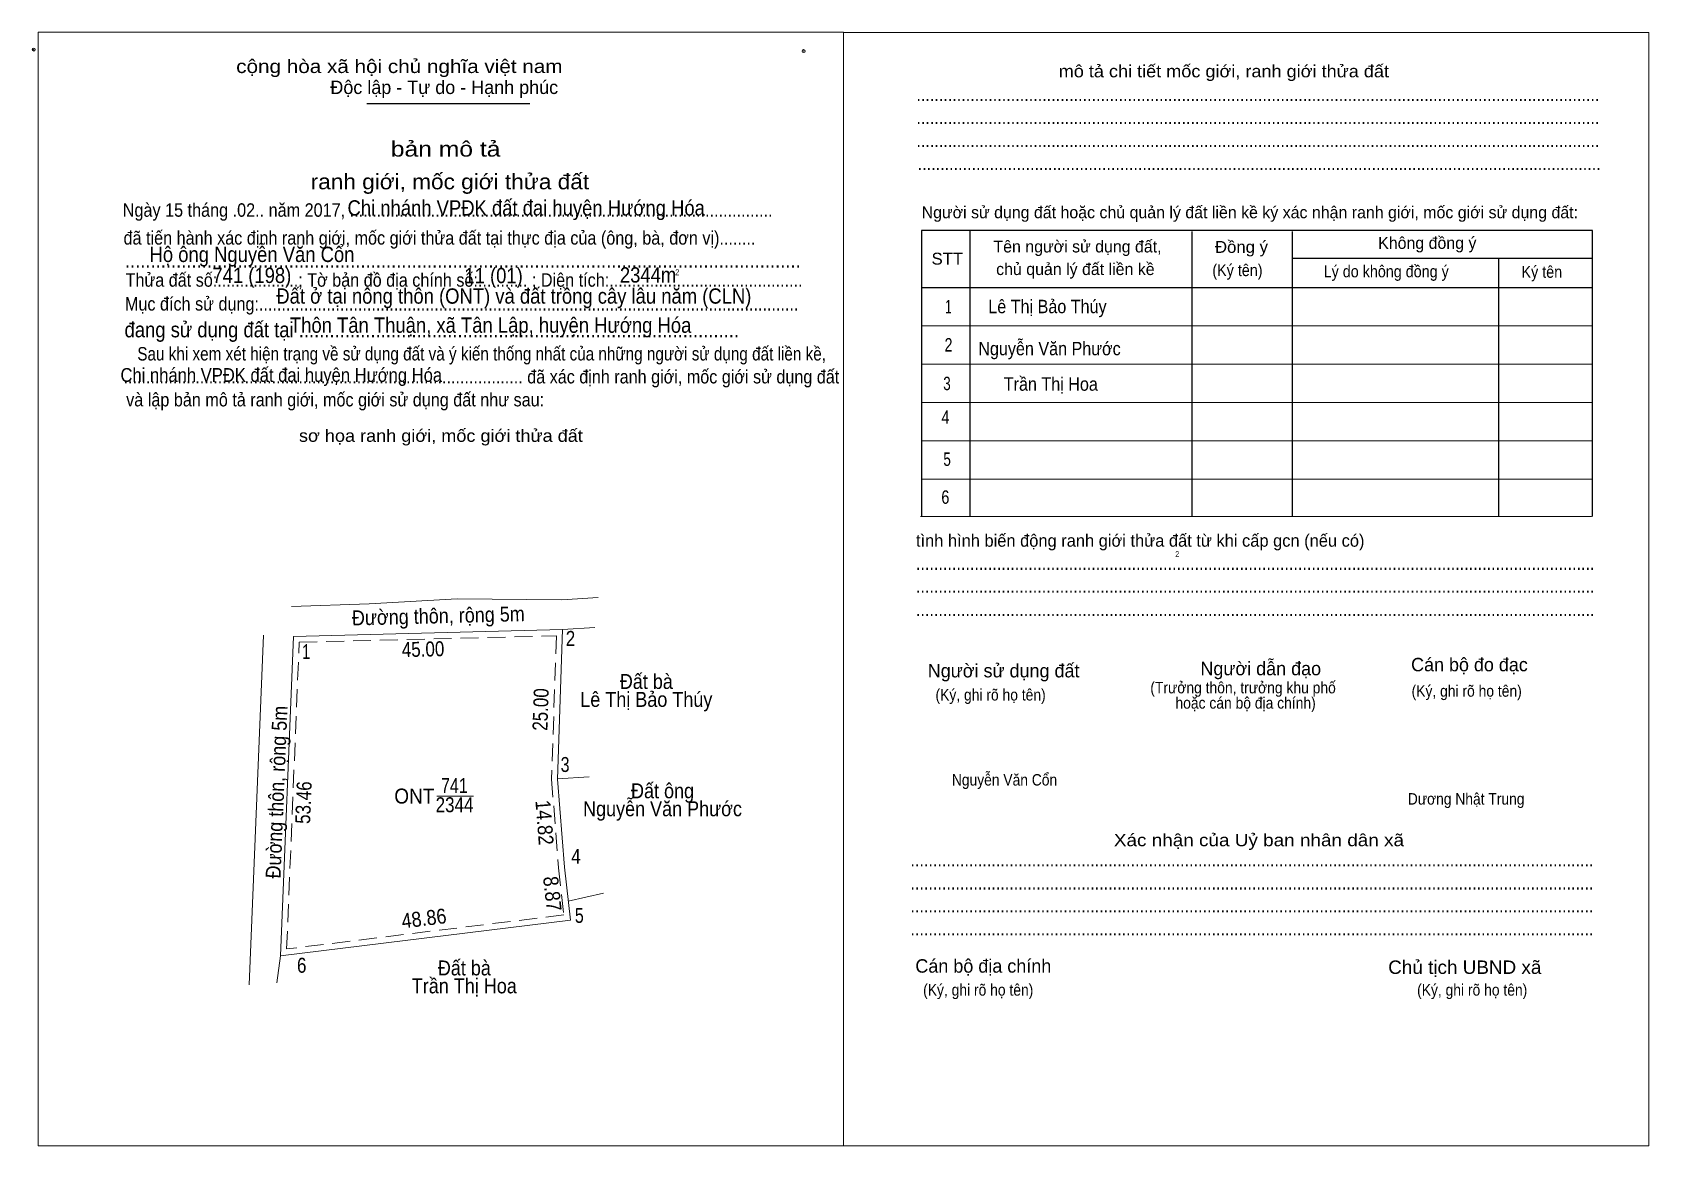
# Model space of a CAD drawing. Header units: metres. Extents: x 546420 to 547980, y 1836843 to 1837232.
# Drawn here: x 546419.6 to 546689.9, y 1836843.5 to 1837029.7 of the extents above; entities that cross this region are included whole.
import ezdxf
from ezdxf.enums import TextEntityAlignment as Align

# ---------------------------------------------------------------- set-up
doc = ezdxf.new("R2010")
doc.units = ezdxf.units.M
doc.header["$PDMODE"] = 32
doc.header["$PDSIZE"] = 0.5
doc.linetypes.add('DOTTED', pattern=[1.5, 0.3, -1.2])
doc.linetypes.add('MEDIUM_DASHED', pattern=[4.5, 3, -1.5])
for name, color, linetype, lineweight in [('1', 7, 'DOTTED', 13), ('10', 7, 'Continuous', 13), ('15', 7, 'Continuous', 13), ('63', 7, 'Continuous', 25), ('7', 7, 'Continuous', 13)]:
    doc.layers.add(name, color=color, linetype=linetype, lineweight=lineweight)
for name, color, linetype in [('17', 7, 'Continuous'), ('25', 7, 'Continuous'), ('6', 7, 'Continuous')]:
    doc.layers.add(name, color=color, linetype=linetype)

msp = doc.modelspace()

# ---------------------------------------------------------------- texts
at = {"layer": '1'}
for s, width, p in [('ONT', 0.95, (546483.49, 1836900.69)), ('741', 0.8, (546490.185, 1836902.44)), ('2344', 0.85, (546490.215, 1836899.24))]:
    msp.add_text(s, height=2.5, dxfattribs=dict(at, width=width)).set_placement(p, align=Align.CENTER)
at = {"layer": '17'}
for s, height, width, p in [('2', 0.96, 0.75, (546610.72, 1836941.95)), ('Nguyễn Văn Cổn', 1.92, 0.9, (546573.37, 1836903.7)), ('Dương Nhật Trung', 1.92, 0.9, (546649.6, 1836900.51))]:
    msp.add_text(s, height=height, dxfattribs=dict(at, width=width)).set_placement(p)
at = {"layer": '25', "width": 0.9}
for s, height, p in [('Chi nhánh VPĐK đất đai huyện Hướng Hóa', 2.56, (546472.32, 1836999.04)), ('Đất ở tại nông thôn (ONT) và đất trồng cây lâu năm (CLN)', 2.56, (546460.42, 1836984.3)), ('Chi nhánh VPĐK đất đai huyện Hướng Hóa', 2.304, (546434.36, 1836971.22))]:
    msp.add_text(s, height=height, dxfattribs=at).set_placement(p)
at = {"layer": '6', "width": 0.9}
msp.add_text('Hộ ông Nguyễn Văn Cổn', height=2.56, dxfattribs=at).set_placement((546439.22, 1836991.27))
at = {"layer": '63'}
for s, rotation, width, p in [('Đường thôn, rộng 5m', 1.452, 0.9, (546487.528, 1836930.837)), ('45.00', 1.452, 0.85, (546484.978, 1836925.263)), ('25.00', 88.098, 0.85, (546505.852, 1836916.384)), ('Đường thôn, rộng 5m', 87.652, 0.9, (546461.708, 1836902.549)), ('53.46', 87.652, 0.85, (546466.201, 1836900.804)), ('14.82', 274.491, 0.9, (546504.022, 1836897.418)), ('8.87', 276.34, 0.9, (546505.331, 1836885.468)), ('48.86', 7.03, 0.9, (546485.247, 1836880.242))]:
    msp.add_text(s, height=2.5, rotation=rotation, dxfattribs=dict(at, width=width)).set_placement(p, align=Align.CENTER)
for s, width, p in [(' 1', 0.75, (546466.11, 1836924.86)), (' 2', 0.85, (546510.39, 1836927.06)), (' 3', 0.8, (546509.44, 1836905.97)), (' 4', 0.85, (546511.31, 1836890.61)), (' 5', 0.8, (546511.82, 1836880.73)), (' 6', 0.85, (546465.45, 1836872.39))]:
    msp.add_text(s, height=2.5, dxfattribs=dict(at, width=width)).set_placement(p, align=Align.RIGHT)
at = {"layer": '63', "width": 0.9}
for s, p in [('Đất bà', (546522.28, 1836919.86)), ('Lê Thị Bảo Thúy', (546522.28, 1836916.86)), ('Đất ông', (546524.99, 1836901.57)), ('Nguyễn Văn Phước', (546524.985, 1836898.57)), ('Đất bà', (546491.85, 1836871.94)), ('Trần Thị Hoa', (546491.845, 1836868.94))]:
    msp.add_text(s, height=2.5, dxfattribs=at).set_placement(p, align=Align.CENTER)
at = {"layer": '7'}
for s, height, width, p in [('cộng hòa xã hội chủ nghĩa việt nam', 2.247, 1.15, (546453.71, 1837022.88)), ('........................................................................................................................................................', 2.247, 0.9, (546567.43, 1837018.19)), ('........................................................................................................................................................', 2.247, 0.9, (546567.43, 1837014.35)), ('........................................................................................................................................................', 2.247, 0.9, (546567.43, 1837010.49)), ('........................................................................................................................................................', 2.247, 0.9, (546567.65, 1837006.66)), ('Ngày 15 tháng .02.. năm 2017, ..............................................................................................', 2.25, 0.9, (546434.74, 1836998.84)), (' đã tiến hành xác định ranh giới, mốc giới thửa đất tại thực địa của (ông, bà, đơn vị)........', 2.248, 0.9, (546434.12, 1836994.18)), ('Đồng ý', 1.991, 1.05, (546617.36, 1836992.8)), ('STT', 1.991, 1.05, (546569.97, 1836990.83)), ('Thửa đất số:..................; Tờ bản đồ địa chính số:........... ; Diện tích:...........................................', 2.248, 0.9, (546435.2, 1836987.14)), ('....................................................................................................................................', 2.56, 0.9, (546435.1, 1836990.34)), ('741 (198)', 2.56, 0.9, (546449.73, 1836987.76)), ('11 (01)', 2.56, 0.9, (546491.86, 1836987.73)), ('2344m', 2.56, 0.9, (546517.86, 1836987.83)), ('2', 1.024, 0.8, (546527.09, 1836989.03)), ('(Ký tên)', 1.991, 0.9, (546616.92, 1836988.91)), ('Lý do không đồng ý', 1.991, 0.9, (546635.53, 1836988.71)), ('Ký tên', 1.991, 0.9, (546668.61, 1836988.63)), ('Mục đích sử dụng:........................................................................................................................', 2.248, 0.9, (546435.1, 1836983.15)), ('đang sử dụng đất tại ......................................................................................', 2.56, 0.9, (546435.04, 1836978.67)), ('Thôn Tân Thuận, xã Tân Lập, huyện Hướng Hóa', 2.56, 0.9, (546462.69, 1836979.43)), ('Sau khi xem xét hiện trạng về sử dụng đất và ý kiến thống nhất của những người sử dụng đất liền kề,', 2.247, 0.85, (546437.17, 1836974.8)), ('......................................................................................... đã xác định ranh giới, mốc giới sử dụng đất', 2.243, 0.9, (546434.87, 1836970.96)), (' và lập bản mô tả ranh giới, mốc giới sử dụng đất như sau:', 2.248, 0.9, (546434.56, 1836967.12)), ('.......................................................................................................................................................', 2.247, 0.9, (546567.36, 1836939.78)), ('.......................................................................................................................................................', 2.247, 0.9, (546567.36, 1836935.94)), ('.......................................................................................................................................................', 2.247, 0.9, (546567.36, 1836932.07)), ('(Ký, ghi rõ họ tên)', 1.926, 0.9, (546570.63, 1836917.92)), ('(Ký, ghi rõ họ tên)', 1.926, 0.9, (546650.23, 1836918.56)), ('........................................................................................................................................................', 2.247, 0.9, (546566.44, 1836890.17)), ('........................................................................................................................................................', 2.247, 0.9, (546566.44, 1836886.31)), ('........................................................................................................................................................', 2.247, 0.9, (546566.44, 1836882.47)), ('........................................................................................................................................................', 2.247, 0.9, (546566.44, 1836878.63)), ('Chủ tịch UBND xã', 2.248, 1.05, (546646.32, 1836872.19)), ('(Ký, ghi rõ họ tên)', 1.926, 0.9, (546568.56, 1836868.56)), ('(Ký, ghi rõ họ tên)', 1.926, 0.9, (546651.15, 1836868.56))]:
    msp.add_text(s, height=height, dxfattribs=dict(at, width=width)).set_placement(p)
for s, height, width, p in [('mô tả chi tiết mốc giới, ranh giới thửa đất', 2.055, 1.1, (546618.84, 1837022.16)), ('bản mô tả', 2.569, 1.2, (546488.72, 1837008.9)), ('ranh giới, mốc giới thửa đất', 2.569, 1.1, (546489.435, 1837003.43)), ('1', 2.247, 0.65, (546572.795, 1836982.69)), ('Lê Thị Bảo Thúy', 2.24, 0.9, (546589.35, 1836982.71)), ('2', 2.247, 0.8, (546572.805, 1836976.29)), ('Nguyễn Văn Phước', 2.24, 0.9, (546589.69, 1836975.67)), ('3', 2.248, 0.75, (546572.55, 1836969.83)), ('Trần Thị Hoa', 2.24, 0.9, (546589.91, 1836969.74)), ('4', 2.248, 0.8, (546572.3, 1836964.23)), ('sơ họa ranh giới, mốc giới thửa đất', 2.055, 1.1, (546487.93, 1836961.19)), ('5', 2.248, 0.75, (546572.57, 1836957.16)), ('6', 2.248, 0.8, (546572.275, 1836950.82)), ('(Trưởng thôn, trưởng khu phố', 1.926, 0.9, (546622.05, 1836919.12)), ('hoặc cán bộ địa chính)', 1.926, 0.9, (546622.475, 1836916.56)), ('Xác nhận của Uỷ ban nhân dân xã', 2.056, 1.15, (546624.71, 1836893.55))]:
    msp.add_text(s, height=height, dxfattribs=dict(at, width=width)).set_placement(p, align=Align.CENTER)
for s, height, p in [('Độc lập - Tự do - Hạnh phúc', 2.247, (546469.45, 1837019.37)), ('Người sử dụng đất hoặc chủ quản lý đất liền kề ký xác nhận ranh giới, mốc giới sử dụng đất:', 1.991, (546568.31, 1836998.59)), ('Tên người sử dụng đất,', 1.991, (546580.32, 1836992.87)), ('Không đồng ý', 1.991, (546644.64, 1836993.47)), ('chủ quản lý đất liền kề', 1.991, (546580.77, 1836989.09)), ('tình hình biến động ranh giới thửa đất từ khi cấp gcn (nếu có)', 2.055, (546567.36, 1836943.65)), ('Người dẫn đạo', 2.246, (546614.92, 1836922.15)), ('Cán bộ đo đạc', 2.243, (546650.15, 1836922.81)), ('Người sử dụng đất', 2.248, (546569.33, 1836921.79)), ('Cán bộ địa chính', 2.248, (546567.26, 1836872.4))]:
    msp.add_text(s, height=height, dxfattribs=at).set_placement(p)

# ---------------------------------------------------------------- linework, layer by layer
at = {"layer": '1', "linetype": 'Continuous'}
msp.add_line((546508.27, 1836929.82), (546513.66, 1836930.13), dxfattribs=at)
at = {"layer": '1', "linetype": 'MEDIUM_DASHED'}
msp.add_lwpolyline([(546464.24, 1836927.66), (546507.24, 1836928.75), (546506.44, 1836904.77), (546507.6, 1836889.93), (546508.48, 1836882.07), (546462.14, 1836876.36)], close=True, dxfattribs=at)
at = {"layer": '10'}
msp.add_line((546515.13, 1836885.69), (546509.23, 1836884.35), dxfattribs=at)
msp.add_lwpolyline([(546509.58, 1836881.2), (546508.6, 1836890.02), (546507.44, 1836904.79)], dxfattribs=at)
at = {"layer": '15'}
for p, q in [((546455.88, 1836870.34), (546458.28, 1836928.84)), ((546461.09, 1836875.22), (546463.28, 1836928.64)), ((546463.28, 1836928.64), (546508.27, 1836929.78)), ((546508.27, 1836929.78), (546507.44, 1836904.79)), ((546507.44, 1836904.83), (546512.71, 1836905.13)), ((546461.09, 1836875.22), (546509.58, 1836881.2)), ((546461.09, 1836875.22), (546460.51, 1836870.72))]:
    msp.add_line(p, q, dxfattribs=at)
msp.add_lwpolyline([(546462.97, 1836933.63), (546475.96, 1836934.11), (546490.66, 1836934.94), (546508.17, 1836934.78), (546514.21, 1836935.16)], dxfattribs=at)
at = {"layer": '63', "lineweight": 13}
msp.add_line((546487.26, 1836901.92), (546493.39, 1836901.92), dxfattribs=at)
at = {"layer": '7', "lineweight": 25}
for p, q in [((546475.55, 1837017.76), (546502.78, 1837017.76)), ((546576.37, 1836996.54), (546576.37, 1836948.72)), ((546613.51, 1836996.35), (546613.51, 1836948.72)), ((546630.27, 1836996.35), (546630.27, 1836948.72)), ((546630.27, 1836991.92), (546680.49, 1836991.92)), ((546664.76, 1836991.92), (546664.76, 1836948.72)), ((546568.31, 1836987.03), (546680.49, 1836987.03))]:
    msp.add_line(p, q, dxfattribs=at)
at = {"layer": '7'}
for p, q in [((546568.31, 1836980.61), (546680.49, 1836980.61)), ((546568.31, 1836974.19), (546680.49, 1836974.19)), ((546568.31, 1836967.77), (546680.49, 1836967.77)), ((546568.31, 1836961.35), (546680.49, 1836961.35)), ((546568.31, 1836954.93), (546680.49, 1836954.93)), ((546568.11, 1836948.72), (546680.3, 1836948.72))]:
    msp.add_line(p, q, dxfattribs=at)
for points in [[(546420.59, 1837029.69), (546555.23, 1837029.69), (546555.23, 1836843.46), (546420.59, 1836843.46)], [(546555.23, 1837029.68), (546689.87, 1837029.68), (546689.87, 1836843.46), (546555.23, 1836843.46)], [(546555.23, 1837029.68), (546689.87, 1837029.68), (546689.87, 1836843.46), (546555.23, 1836843.46)]]:
    msp.add_lwpolyline(points, close=True, dxfattribs=at)
at = {"layer": '7', "lineweight": 25}
msp.add_lwpolyline([(546680.49, 1836948.72), (546680.49, 1836996.54), (546568.31, 1836996.54), (546568.31, 1836948.72)], dxfattribs=at)
at = {"layer": '7'}
for p in [(546419.87, 1837026.81), (546548.58, 1837026.54)]:
    msp.add_point(p, dxfattribs=at)

msp.set_redraw_order([(e.dxf.handle, doc.entitydb.next_handle()) for e in msp.query("TEXT MTEXT ATTDEF DIMENSION ARC_DIMENSION")])  # texts and dimensions are drawn at this point

doc.saveas('drawing.dxf')
